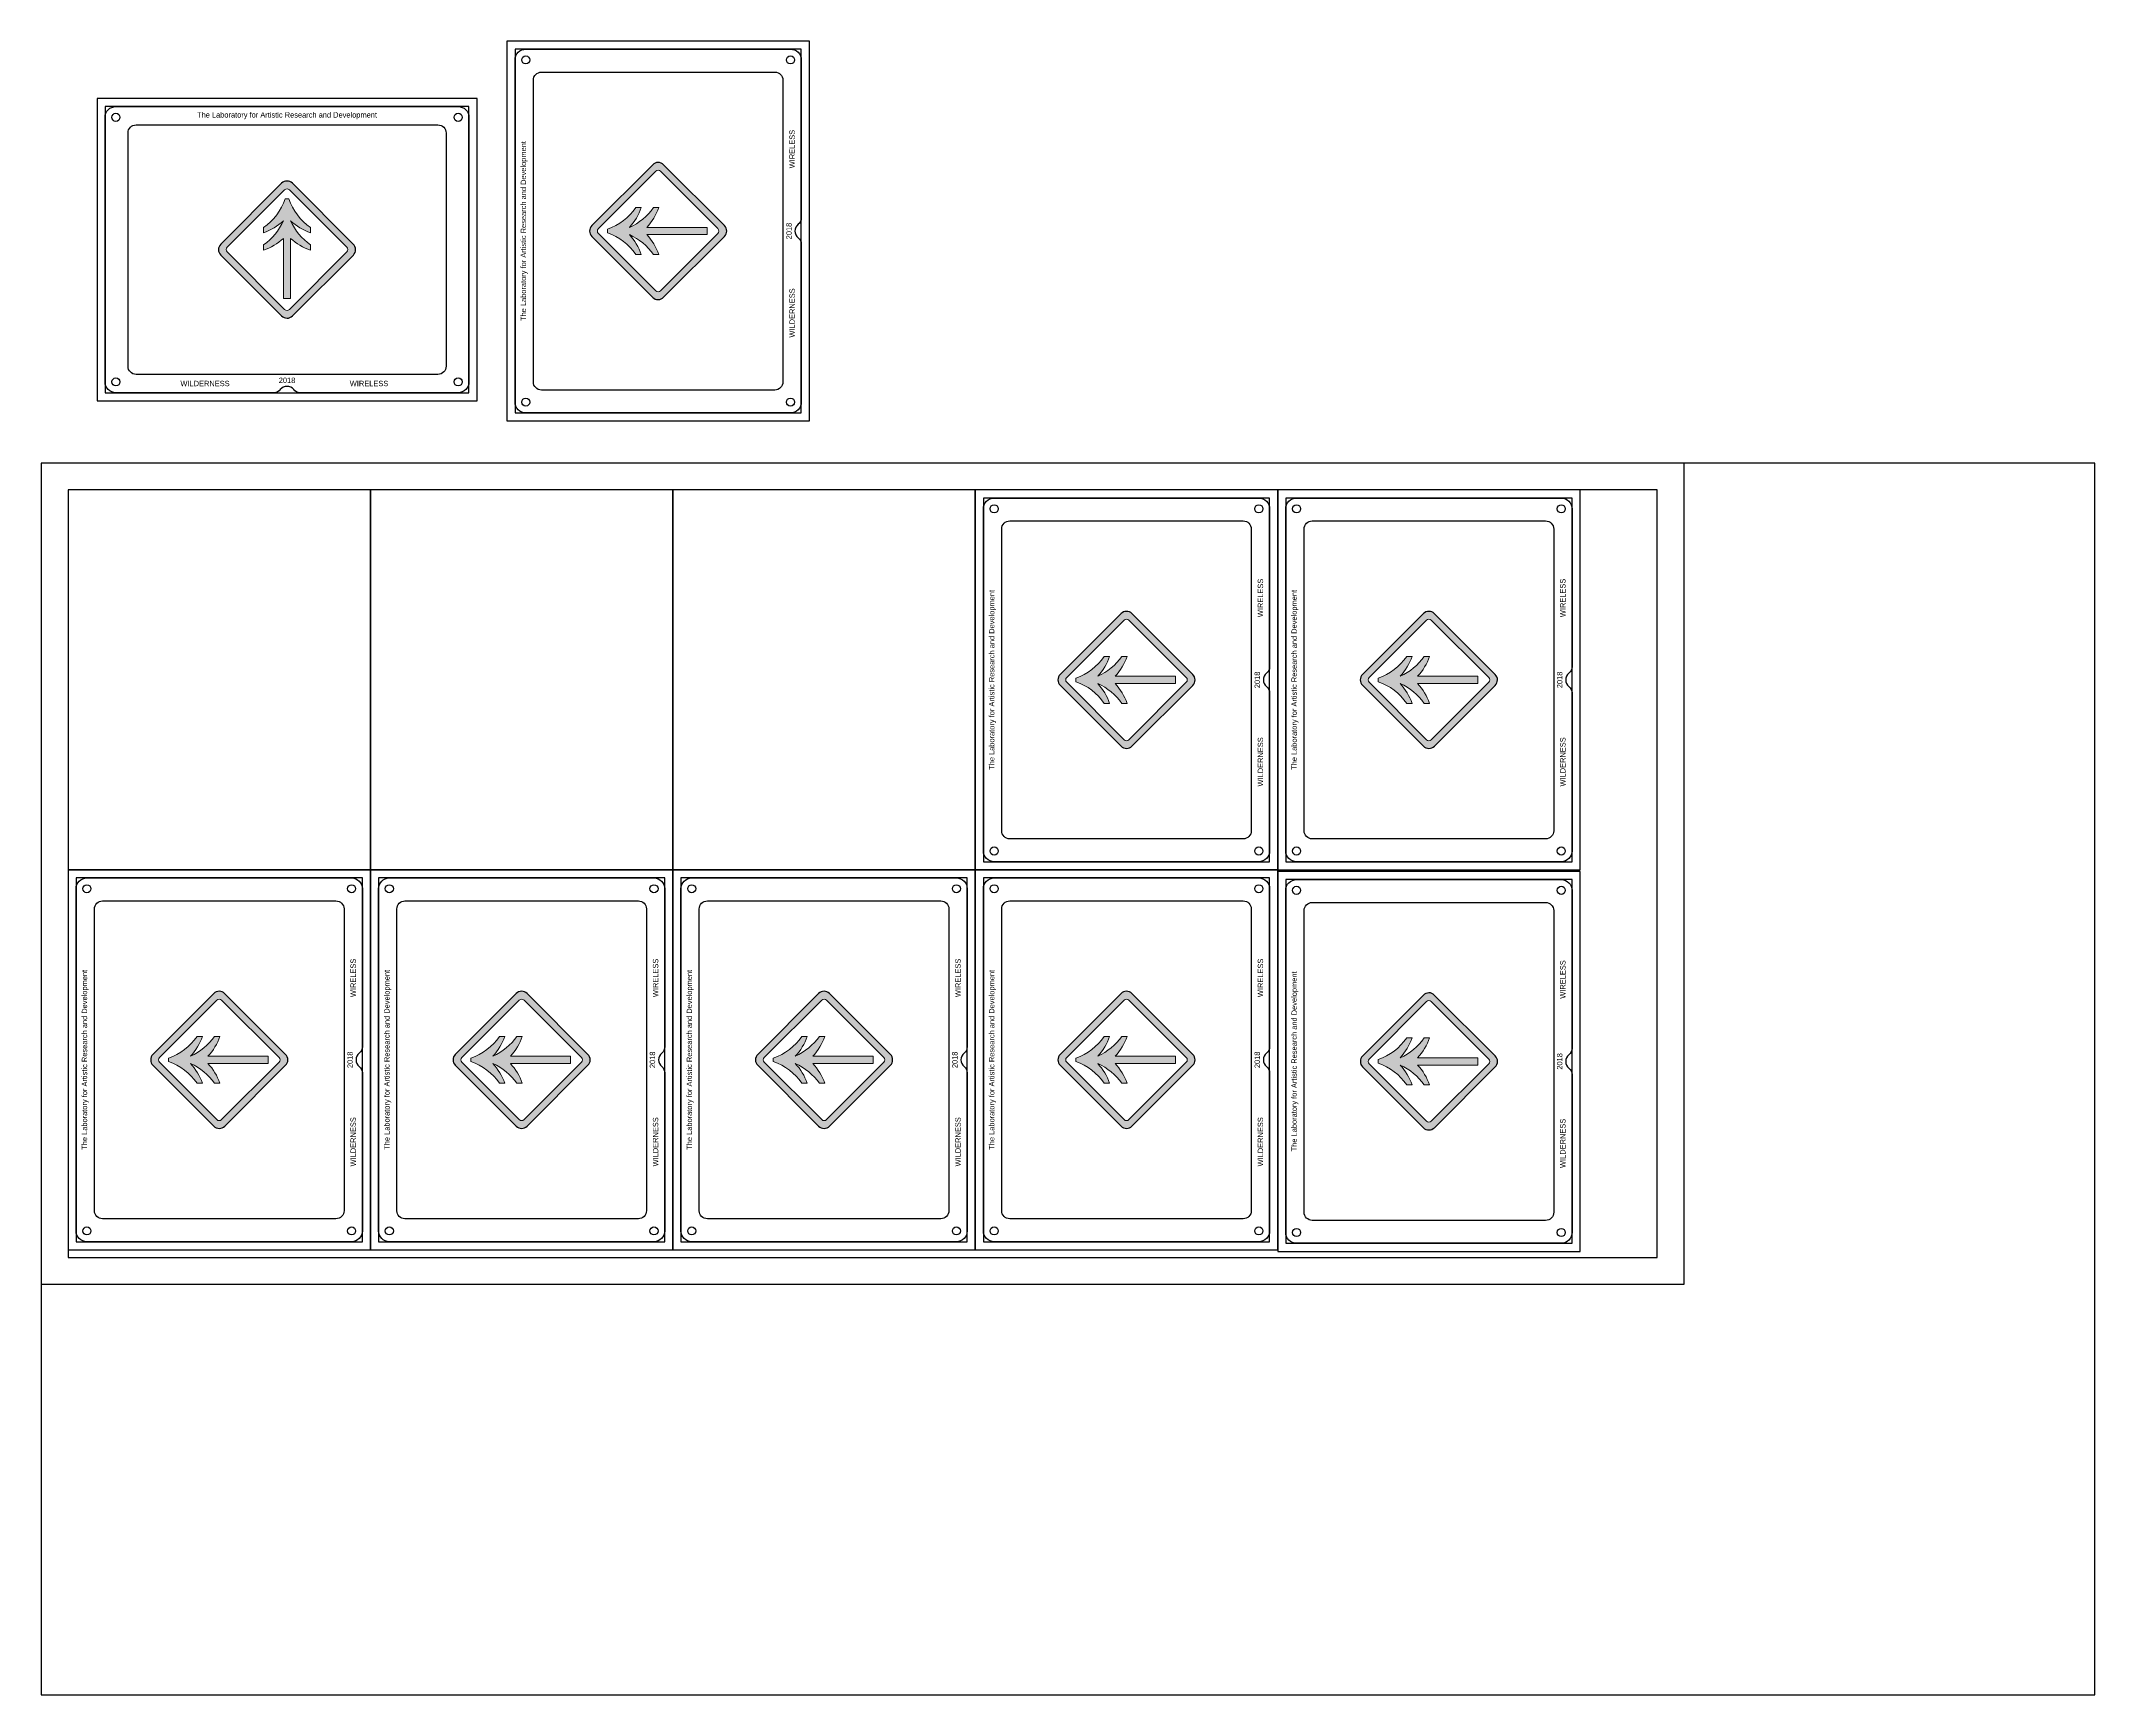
# Model space of a CAD drawing. Header units: millimetres. Extents: x 0 to 762, y -457 to 157.
import ezdxf

# ---------------------------------------------------------------- set-up
doc = ezdxf.new("R2010")
doc.units = ezdxf.units.MM
doc.header["$MEASUREMENT"] = 0
for name, color, linetype in [('Default', 7, 'Continuous'), ('LAYER A', 7, 'Continuous'), ('LAYER G', 7, 'Continuous'), ('LAYER K', 7, 'Continuous')]:
    doc.layers.add(name, color=color, linetype=linetype)

msp = doc.modelspace()

# ---------------------------------------------------------------- hatches: boundary and pattern name
at = {"layer": 'Default'}
h = msp.add_hatch(color=256, dxfattribs=at)
h.dxf.hatch_style = 1
h.paths.add_polyline_path([(204.33, 88.1, 0.414212), (204.33, 84.08), (226.93, 61.48, 0.416461), (230.96, 61.5), (253.57, 84.1, 0.411972), (253.55, 88.1), (230.95, 110.7, 0.417645), (226.91, 110.68)])
h.paths.add_polyline_path([(228.05, 108.28, -0.414214), (229.83, 108.28), (251.12, 86.98, -0.414214), (251.13, 85.21), (229.83, 63.91, -0.414149), (228.05, 63.91), (206.76, 85.2, -0.414278), (206.76, 86.98)], flags=16)
h.paths.add_polyline_path([(220.72, 94.81), (222.69, 94.81, -0.103618), (218.27, 87.42, 0.134813), (227.21, 94.82), (229.18, 94.81, -0.100899), (224.76, 87.42), (247.1, 87.42), (247.1, 84.75), (224.76, 84.75, -0.1003), (229.18, 77.38), (227.21, 77.38, 0.13196), (218.27, 84.75, -0.098845), (222.69, 77.38), (220.72, 77.38, 0.15971), (210.11, 85.43), (210.11, 86.77, 0.159713)], flags=0)
h = msp.add_hatch(color=256, dxfattribs=at)
h.dxf.hatch_style = 1
h.paths.add_polyline_path([(93.26, 103.81, 0.414212), (89.24, 103.81), (66.64, 81.21, 0.416461), (66.65, 77.18), (89.26, 54.58, 0.411972), (93.26, 54.59), (115.86, 77.19, 0.417645), (115.84, 81.23)])
h.paths.add_polyline_path([(113.43, 80.09, -0.414214), (113.43, 78.32), (92.14, 57.02, -0.414214), (90.36, 57.02), (69.07, 78.32, -0.414149), (69.06, 80.09), (90.36, 101.39, -0.414278), (92.13, 101.39)], flags=16)
h.paths.add_polyline_path([(99.97, 87.42), (99.97, 85.46, -0.103618), (92.58, 89.88, 0.134813), (99.97, 80.93), (99.97, 78.96, -0.100899), (92.58, 83.38), (92.58, 61.04), (89.91, 61.04), (89.9, 83.38, -0.1003), (82.54, 78.96), (82.54, 80.93, 0.13196), (89.9, 89.88, -0.098845), (82.54, 85.46), (82.54, 87.42, 0.15971), (90.59, 98.03), (91.92, 98.03, 0.159713)], flags=0)
h = msp.add_hatch(color=256, dxfattribs=at)
h.dxf.hatch_style = 1
h.paths.add_polyline_path([(92.58, 83.38, 0.100899), (99.97, 78.96), (99.97, 80.93, -0.134813), (92.58, 89.88, 0.103618), (99.97, 85.46), (99.97, 87.42, -0.159713), (91.92, 98.03), (90.59, 98.03, -0.15971), (82.54, 87.42), (82.54, 85.46, 0.098845), (89.9, 89.88, -0.13196), (82.54, 80.93), (82.54, 78.96, 0.1003), (89.9, 83.38), (89.91, 61.04), (92.58, 61.04)])
h = msp.add_hatch(color=256, dxfattribs=at)
h.dxf.hatch_style = 1
h.paths.add_polyline_path([(224.76, 87.42, 0.100899), (229.18, 94.81), (227.21, 94.82, -0.134813), (218.27, 87.42, 0.103618), (222.69, 94.81), (220.72, 94.81, -0.159713), (210.11, 86.77), (210.11, 85.43, -0.15971), (220.72, 77.38), (222.69, 77.38, 0.098845), (218.27, 84.75, -0.13196), (227.21, 77.38), (229.18, 77.38, 0.1003), (224.76, 84.75), (247.1, 84.75), (247.1, 87.42)])
h = msp.add_hatch(color=256, dxfattribs=at)
h.dxf.hatch_style = 1
h.paths.add_polyline_path([(378.09, -78.49, 0.414212), (378.09, -82.51), (400.69, -105.11, 0.416461), (404.72, -105.1), (427.33, -82.49, 0.411972), (427.31, -78.49), (404.71, -55.89, 0.417645), (400.67, -55.91)])
h.paths.add_polyline_path([(401.81, -58.32, -0.414214), (403.59, -58.32), (424.88, -79.61, -0.414214), (424.88, -81.39), (403.59, -102.68, -0.414149), (401.81, -102.69), (380.52, -81.39, -0.414278), (380.51, -79.62)], flags=16)
h.paths.add_polyline_path([(394.48, -71.78), (396.45, -71.78, -0.103618), (392.03, -79.17, 0.134813), (400.97, -71.78), (402.94, -71.78, -0.100899), (398.52, -79.17), (420.86, -79.17), (420.86, -81.84), (398.52, -81.84, -0.1003), (402.94, -89.21), (400.97, -89.21, 0.13196), (392.03, -81.84, -0.098845), (396.45, -89.21), (394.48, -89.21, 0.15971), (383.87, -81.16), (383.87, -79.83, 0.159713)], flags=0)
h = msp.add_hatch(color=256, dxfattribs=at)
h.dxf.hatch_style = 1
h.paths.add_polyline_path([(490.29, -78.49, 0.414212), (490.29, -82.51), (512.89, -105.11, 0.416461), (516.92, -105.1), (539.53, -82.49, 0.411972), (539.51, -78.49), (516.91, -55.89, 0.417645), (512.87, -55.91)])
h.paths.add_polyline_path([(514.01, -58.32, -0.414214), (515.79, -58.32), (537.08, -79.61, -0.414214), (537.08, -81.39), (515.79, -102.68, -0.414149), (514.01, -102.69), (492.72, -81.39, -0.414278), (492.71, -79.62)], flags=16)
h.paths.add_polyline_path([(506.68, -71.78), (508.65, -71.78, -0.103618), (504.23, -79.17, 0.134813), (513.17, -71.78), (515.14, -71.78, -0.100899), (510.72, -79.17), (533.06, -79.17), (533.06, -81.84), (510.72, -81.84, -0.1003), (515.14, -89.21), (513.17, -89.21, 0.13196), (504.23, -81.84, -0.098845), (508.65, -89.21), (506.68, -89.21, 0.15971), (496.07, -81.16), (496.07, -79.83, 0.159713)], flags=0)
h = msp.add_hatch(color=256, dxfattribs=at)
h.dxf.hatch_style = 1
h.paths.add_polyline_path([(398.52, -79.17, 0.100899), (402.94, -71.78), (400.97, -71.78, -0.134813), (392.03, -79.17, 0.103618), (396.45, -71.78), (394.48, -71.78, -0.159713), (383.87, -79.83), (383.87, -81.16, -0.15971), (394.48, -89.21), (396.45, -89.21, 0.098845), (392.03, -81.84, -0.13196), (400.97, -89.21), (402.94, -89.21, 0.1003), (398.52, -81.84), (420.86, -81.84), (420.86, -79.17)])
h = msp.add_hatch(color=256, dxfattribs=at)
h.dxf.hatch_style = 1
h.paths.add_polyline_path([(510.72, -79.17, 0.100899), (515.14, -71.78), (513.17, -71.78, -0.134813), (504.23, -79.17, 0.103618), (508.65, -71.78), (506.68, -71.78, -0.159713), (496.07, -79.83), (496.07, -81.16, -0.15971), (506.68, -89.21), (508.65, -89.21, 0.098845), (504.23, -81.84, -0.13196), (513.17, -89.21), (515.14, -89.21, 0.1003), (510.72, -81.84), (533.06, -81.84), (533.06, -79.17)])
h = msp.add_hatch(color=256, dxfattribs=at)
h.dxf.hatch_style = 1
h.paths.add_polyline_path([(41.49, -219.5, 0.414212), (41.49, -223.51), (64.09, -246.12, 0.416461), (68.12, -246.1), (90.73, -223.5, 0.411972), (90.71, -219.49), (68.11, -196.89, 0.417645), (64.07, -196.92)])
h.paths.add_polyline_path([(65.21, -199.32, -0.414214), (66.99, -199.32), (88.28, -220.62, -0.414214), (88.28, -222.39), (66.99, -243.69, -0.414149), (65.21, -243.69), (43.92, -222.39, -0.414278), (43.91, -220.62)], flags=16)
h.paths.add_polyline_path([(57.88, -212.78), (59.85, -212.78, -0.103618), (55.43, -220.17, 0.134813), (64.37, -212.78), (66.34, -212.78, -0.100899), (61.92, -220.17), (84.26, -220.17), (84.26, -222.85), (61.92, -222.85, -0.1003), (66.34, -230.21), (64.37, -230.21, 0.13196), (55.43, -222.85, -0.098845), (59.85, -230.21), (57.88, -230.21, 0.15971), (47.27, -222.17), (47.27, -220.83, 0.159713)], flags=0)
h = msp.add_hatch(color=256, dxfattribs=at)
h.dxf.hatch_style = 1
h.paths.add_polyline_path([(153.69, -219.5, 0.414212), (153.69, -223.51), (176.29, -246.12, 0.416461), (180.32, -246.1), (202.93, -223.5, 0.411972), (202.91, -219.49), (180.31, -196.89, 0.417645), (176.27, -196.92)])
h.paths.add_polyline_path([(177.41, -199.32, -0.414214), (179.19, -199.32), (200.48, -220.62, -0.414214), (200.48, -222.39), (179.19, -243.69, -0.414149), (177.41, -243.69), (156.12, -222.39, -0.414278), (156.11, -220.62)], flags=16)
h.paths.add_polyline_path([(170.08, -212.78), (172.05, -212.78, -0.103618), (167.63, -220.17, 0.134813), (176.57, -212.78), (178.54, -212.78, -0.100899), (174.12, -220.17), (196.46, -220.17), (196.46, -222.85), (174.12, -222.85, -0.1003), (178.54, -230.21), (176.57, -230.21, 0.13196), (167.63, -222.85, -0.098845), (172.05, -230.21), (170.08, -230.21, 0.15971), (159.47, -222.17), (159.47, -220.83, 0.159713)], flags=0)
h = msp.add_hatch(color=256, dxfattribs=at)
h.dxf.hatch_style = 1
h.paths.add_polyline_path([(265.89, -219.5, 0.414212), (265.89, -223.51), (288.49, -246.12, 0.416461), (292.52, -246.1), (315.13, -223.5, 0.411972), (315.11, -219.49), (292.51, -196.89, 0.417645), (288.47, -196.92)])
h.paths.add_polyline_path([(289.61, -199.32, -0.414214), (291.39, -199.32), (312.68, -220.62, -0.414214), (312.68, -222.39), (291.39, -243.69, -0.414149), (289.61, -243.69), (268.32, -222.39, -0.414278), (268.31, -220.62)], flags=16)
h.paths.add_polyline_path([(282.28, -212.78), (284.25, -212.78, -0.103618), (279.83, -220.17, 0.134813), (288.77, -212.78), (290.74, -212.78, -0.100899), (286.32, -220.17), (308.66, -220.17), (308.66, -222.85), (286.32, -222.85, -0.1003), (290.74, -230.21), (288.77, -230.21, 0.13196), (279.83, -222.85, -0.098845), (284.25, -230.21), (282.28, -230.21, 0.15971), (271.67, -222.17), (271.67, -220.83, 0.159713)], flags=0)
h = msp.add_hatch(color=256, dxfattribs=at)
h.dxf.hatch_style = 1
h.paths.add_polyline_path([(378.09, -219.5, 0.414212), (378.09, -223.51), (400.69, -246.12, 0.416461), (404.72, -246.1), (427.33, -223.5, 0.411972), (427.31, -219.49), (404.71, -196.89, 0.417645), (400.67, -196.92)])
h.paths.add_polyline_path([(401.81, -199.32, -0.414214), (403.59, -199.32), (424.88, -220.62, -0.414214), (424.88, -222.39), (403.59, -243.69, -0.414149), (401.81, -243.69), (380.52, -222.39, -0.414278), (380.51, -220.62)], flags=16)
h.paths.add_polyline_path([(394.48, -212.78), (396.45, -212.78, -0.103618), (392.03, -220.17, 0.134813), (400.97, -212.78), (402.94, -212.78, -0.100899), (398.52, -220.17), (420.86, -220.17), (420.86, -222.85), (398.52, -222.85, -0.1003), (402.94, -230.21), (400.97, -230.21, 0.13196), (392.03, -222.85, -0.098845), (396.45, -230.21), (394.48, -230.21, 0.15971), (383.87, -222.17), (383.87, -220.83, 0.159713)], flags=0)
h = msp.add_hatch(color=256, dxfattribs=at)
h.dxf.hatch_style = 1
h.paths.add_polyline_path([(490.29, -220.08, 0.414212), (490.29, -224.09), (512.89, -246.7, 0.416461), (516.92, -246.68), (539.53, -224.08, 0.411972), (539.51, -220.07), (516.91, -197.47, 0.417645), (512.87, -197.49)])
h.paths.add_polyline_path([(514.01, -199.9, -0.414214), (515.79, -199.9), (537.08, -221.2, -0.414214), (537.08, -222.97), (515.79, -244.27, -0.414149), (514.01, -244.27), (492.72, -222.97, -0.414278), (492.71, -221.2)], flags=16)
h.paths.add_polyline_path([(506.68, -213.36), (508.65, -213.36, -0.103618), (504.23, -220.75, 0.134813), (513.17, -213.36), (515.14, -213.36, -0.100899), (510.72, -220.75), (533.06, -220.75), (533.06, -223.43), (510.72, -223.43, -0.1003), (515.14, -230.79), (513.17, -230.79, 0.13196), (504.23, -223.43, -0.098845), (508.65, -230.79), (506.68, -230.79, 0.15971), (496.07, -222.74), (496.07, -221.41, 0.159713)], flags=0)
h = msp.add_hatch(color=256, dxfattribs=at)
h.dxf.hatch_style = 1
h.paths.add_polyline_path([(61.92, -220.17, 0.100899), (66.34, -212.78), (64.37, -212.78, -0.134813), (55.43, -220.17, 0.103618), (59.85, -212.78), (57.88, -212.78, -0.159713), (47.27, -220.83), (47.27, -222.17, -0.15971), (57.88, -230.21), (59.85, -230.21, 0.098845), (55.43, -222.85, -0.13196), (64.37, -230.21), (66.34, -230.21, 0.1003), (61.92, -222.85), (84.26, -222.85), (84.26, -220.17)])
h = msp.add_hatch(color=256, dxfattribs=at)
h.dxf.hatch_style = 1
h.paths.add_polyline_path([(174.12, -220.17, 0.100899), (178.54, -212.78), (176.57, -212.78, -0.134813), (167.63, -220.17, 0.103618), (172.05, -212.78), (170.08, -212.78, -0.159713), (159.47, -220.83), (159.47, -222.17, -0.15971), (170.08, -230.21), (172.05, -230.21, 0.098845), (167.63, -222.85, -0.13196), (176.57, -230.21), (178.54, -230.21, 0.1003), (174.12, -222.85), (196.46, -222.85), (196.46, -220.17)])
h = msp.add_hatch(color=256, dxfattribs=at)
h.dxf.hatch_style = 1
h.paths.add_polyline_path([(286.32, -220.17, 0.100899), (290.74, -212.78), (288.77, -212.78, -0.134813), (279.83, -220.17, 0.103618), (284.25, -212.78), (282.28, -212.78, -0.159713), (271.67, -220.83), (271.67, -222.17, -0.15971), (282.28, -230.21), (284.25, -230.21, 0.098845), (279.83, -222.85, -0.13196), (288.77, -230.21), (290.74, -230.21, 0.1003), (286.32, -222.85), (308.66, -222.85), (308.66, -220.17)])
h = msp.add_hatch(color=256, dxfattribs=at)
h.dxf.hatch_style = 1
h.paths.add_polyline_path([(398.52, -220.17, 0.100899), (402.94, -212.78), (400.97, -212.78, -0.134813), (392.03, -220.17, 0.103618), (396.45, -212.78), (394.48, -212.78, -0.159713), (383.87, -220.83), (383.87, -222.17, -0.15971), (394.48, -230.21), (396.45, -230.21, 0.098845), (392.03, -222.85, -0.13196), (400.97, -230.21), (402.94, -230.21, 0.1003), (398.52, -222.85), (420.86, -222.85), (420.86, -220.17)])
h = msp.add_hatch(color=256, dxfattribs=at)
h.dxf.hatch_style = 1
h.paths.add_polyline_path([(510.72, -220.75, 0.100899), (515.14, -213.36), (513.17, -213.36, -0.134813), (504.23, -220.75, 0.103618), (508.65, -213.36), (506.68, -213.36, -0.159713), (496.07, -221.41), (496.07, -222.74, -0.15971), (506.68, -230.79), (508.65, -230.79, 0.098845), (504.23, -223.43, -0.13196), (513.17, -230.79), (515.14, -230.79, 0.1003), (510.72, -223.43), (533.06, -223.43), (533.06, -220.75)])

# ---------------------------------------------------------------- linework, layer by layer
for points in [[(204.33, 84.08), (226.93, 61.48, 0.416459), (230.96, 61.5), (253.54, 84.07, 0.416459), (253.55, 88.1), (230.95, 110.7, 0.417645), (226.91, 110.68), (204.33, 88.1, 0.414214)], [(89.24, 103.81), (66.64, 81.21, 0.416459), (66.65, 77.18), (89.23, 54.61, 0.416459), (93.26, 54.59), (115.86, 77.19, 0.417645), (115.84, 81.23), (93.26, 103.81, 0.414214)], [(378.09, -82.51), (400.69, -105.11, 0.416459), (404.72, -105.1), (427.3, -82.52, 0.416459), (427.31, -78.49), (404.71, -55.89, 0.417645), (400.67, -55.91), (378.09, -78.49, 0.414214)], [(490.29, -82.51), (512.89, -105.11, 0.416459), (516.92, -105.1), (539.5, -82.52, 0.416459), (539.51, -78.49), (516.91, -55.89, 0.417645), (512.87, -55.91), (490.29, -78.49, 0.414214)], [(41.49, -223.51), (64.09, -246.12, 0.416459), (68.12, -246.1), (90.7, -223.53, 0.416459), (90.71, -219.49), (68.11, -196.89, 0.417645), (64.07, -196.92), (41.49, -219.5, 0.414214)], [(153.69, -223.51), (176.29, -246.12, 0.416459), (180.32, -246.1), (202.9, -223.53, 0.416459), (202.91, -219.49), (180.31, -196.89, 0.417645), (176.27, -196.92), (153.69, -219.5, 0.414214)], [(265.89, -223.51), (288.49, -246.12, 0.416459), (292.52, -246.1), (315.1, -223.53, 0.416459), (315.11, -219.49), (292.51, -196.89, 0.417645), (288.47, -196.92), (265.89, -219.5, 0.414214)], [(378.09, -223.51), (400.69, -246.12, 0.416459), (404.72, -246.1), (427.3, -223.53, 0.416459), (427.31, -219.49), (404.71, -196.89, 0.417645), (400.67, -196.92), (378.09, -219.5, 0.414214)], [(490.29, -224.09), (512.89, -246.7, 0.416459), (516.92, -246.68), (539.5, -224.11, 0.416459), (539.51, -220.07), (516.91, -197.47, 0.417645), (512.87, -197.49), (490.29, -220.08, 0.414214)]]:
    msp.add_lwpolyline(points, format="xyb", close=True, dxfattribs=at)
at = {"layer": 'Default', "color": 7, "lineweight": 13}
for points in [[(228.05, 108.28), (206.76, 86.98, 0.414721), (206.76, 85.2), (228.05, 63.91, 0.414721), (229.83, 63.91), (251.12, 85.2, 0.414675), (251.12, 86.98), (229.83, 108.28, 0.414675)], [(113.43, 80.09), (92.14, 101.39, 0.414721), (90.36, 101.39), (69.07, 80.09, 0.414721), (69.07, 78.32), (90.36, 57.02, 0.414675), (92.14, 57.02), (113.43, 78.32, 0.414675)], [(91.92, 98.03, 0.159713), (99.97, 87.42), (99.97, 85.46, -0.103618), (92.58, 89.88, 0.134813), (99.97, 80.93), (99.97, 78.96, -0.100899), (92.58, 83.38), (92.58, 61.04), (89.91, 61.04), (89.9, 83.38, -0.1003), (82.54, 78.96), (82.54, 80.93, 0.13196), (89.9, 89.88, -0.098845), (82.54, 85.46), (82.54, 87.42, 0.15971), (90.59, 98.03)], [(210.11, 86.77, 0.159713), (220.72, 94.81), (222.69, 94.81, -0.103618), (218.27, 87.42, 0.134813), (227.21, 94.82), (229.18, 94.81, -0.100899), (224.76, 87.42), (247.1, 87.42), (247.1, 84.75), (224.76, 84.75, -0.1003), (229.18, 77.38), (227.21, 77.38, 0.13196), (218.27, 84.75, -0.098845), (222.69, 77.38), (220.72, 77.38, 0.15971), (210.11, 85.43)], [(401.81, -58.32), (380.52, -79.61, 0.414721), (380.52, -81.39), (401.81, -102.68, 0.414721), (403.59, -102.68), (424.88, -81.39, 0.414675), (424.88, -79.61), (403.59, -58.32, 0.414675)], [(514.01, -58.32), (492.72, -79.61, 0.414721), (492.72, -81.39), (514.01, -102.68, 0.414721), (515.79, -102.68), (537.08, -81.39, 0.414675), (537.08, -79.61), (515.79, -58.32, 0.414675)], [(383.87, -79.83, 0.159713), (394.48, -71.78), (396.45, -71.78, -0.103618), (392.03, -79.17, 0.134813), (400.97, -71.78), (402.94, -71.78, -0.100899), (398.52, -79.17), (420.86, -79.17), (420.86, -81.84), (398.52, -81.84, -0.1003), (402.94, -89.21), (400.97, -89.21, 0.13196), (392.03, -81.84, -0.098845), (396.45, -89.21), (394.48, -89.21, 0.15971), (383.87, -81.16)], [(496.07, -79.83, 0.159713), (506.68, -71.78), (508.65, -71.78, -0.103618), (504.23, -79.17, 0.134813), (513.17, -71.78), (515.14, -71.78, -0.100899), (510.72, -79.17), (533.06, -79.17), (533.06, -81.84), (510.72, -81.84, -0.1003), (515.14, -89.21), (513.17, -89.21, 0.13196), (504.23, -81.84, -0.098845), (508.65, -89.21), (506.68, -89.21, 0.15971), (496.07, -81.16)], [(65.21, -199.32), (43.92, -220.62, 0.414721), (43.92, -222.39), (65.21, -243.69, 0.414721), (66.99, -243.69), (88.28, -222.39, 0.414675), (88.28, -220.62), (66.99, -199.32, 0.414675)], [(177.41, -199.32), (156.12, -220.62, 0.414721), (156.12, -222.39), (177.41, -243.69, 0.414721), (179.19, -243.69), (200.48, -222.39, 0.414675), (200.48, -220.62), (179.19, -199.32, 0.414675)], [(289.61, -199.32), (268.32, -220.62, 0.414721), (268.32, -222.39), (289.61, -243.69, 0.414721), (291.39, -243.69), (312.68, -222.39, 0.414675), (312.68, -220.62), (291.39, -199.32, 0.414675)], [(401.81, -199.32), (380.52, -220.62, 0.414721), (380.52, -222.39), (401.81, -243.69, 0.414721), (403.59, -243.69), (424.88, -222.39, 0.414675), (424.88, -220.62), (403.59, -199.32, 0.414675)], [(514.01, -199.9), (492.72, -221.2, 0.414721), (492.72, -222.97), (514.01, -244.27, 0.414721), (515.79, -244.27), (537.08, -222.97, 0.414675), (537.08, -221.2), (515.79, -199.9, 0.414675)], [(47.27, -220.83, 0.159713), (57.88, -212.78), (59.85, -212.78, -0.103618), (55.43, -220.17, 0.134813), (64.37, -212.78), (66.34, -212.78, -0.100899), (61.92, -220.17), (84.26, -220.17), (84.26, -222.85), (61.92, -222.85, -0.1003), (66.34, -230.21), (64.37, -230.21, 0.13196), (55.43, -222.85, -0.098845), (59.85, -230.21), (57.88, -230.21, 0.15971), (47.27, -222.17)], [(159.47, -220.83, 0.159713), (170.08, -212.78), (172.05, -212.78, -0.103618), (167.63, -220.17, 0.134813), (176.57, -212.78), (178.54, -212.78, -0.100899), (174.12, -220.17), (196.46, -220.17), (196.46, -222.85), (174.12, -222.85, -0.1003), (178.54, -230.21), (176.57, -230.21, 0.13196), (167.63, -222.85, -0.098845), (172.05, -230.21), (170.08, -230.21, 0.15971), (159.47, -222.17)], [(271.67, -220.83, 0.159713), (282.28, -212.78), (284.25, -212.78, -0.103618), (279.83, -220.17, 0.134813), (288.77, -212.78), (290.74, -212.78, -0.100899), (286.32, -220.17), (308.66, -220.17), (308.66, -222.85), (286.32, -222.85, -0.1003), (290.74, -230.21), (288.77, -230.21, 0.13196), (279.83, -222.85, -0.098845), (284.25, -230.21), (282.28, -230.21, 0.15971), (271.67, -222.17)], [(383.87, -220.83, 0.159713), (394.48, -212.78), (396.45, -212.78, -0.103618), (392.03, -220.17, 0.134813), (400.97, -212.78), (402.94, -212.78, -0.100899), (398.52, -220.17), (420.86, -220.17), (420.86, -222.85), (398.52, -222.85, -0.1003), (402.94, -230.21), (400.97, -230.21, 0.13196), (392.03, -222.85, -0.098845), (396.45, -230.21), (394.48, -230.21, 0.15971), (383.87, -222.17)], [(496.07, -221.41, 0.159713), (506.68, -213.36), (508.65, -213.36, -0.103618), (504.23, -220.75, 0.134813), (513.17, -213.36), (515.14, -213.36, -0.100899), (510.72, -220.75), (533.06, -220.75), (533.06, -223.43), (510.72, -223.43, -0.1003), (515.14, -230.79), (513.17, -230.79, 0.13196), (504.23, -223.43, -0.098845), (508.65, -230.79), (506.68, -230.79, 0.15971), (496.07, -222.74)]]:
    msp.add_lwpolyline(points, format="xyb", close=True, dxfattribs=at)
at = {"layer": 'Default'}
for points in [[(0, -304.8), (609.6, -304.8), (609.6, 0), (0, 0)], [(0, -457.2), (762, -457.2), (762, 0), (0, 0)], [(10, -294.8), (599.6, -294.8), (599.6, -10), (10, -10)]]:
    msp.add_lwpolyline(points, close=True, dxfattribs=at)
at = {"layer": 'LAYER A'}
for points in [[(172.84, 15.59), (285.04, 15.59), (285.04, 156.59), (172.84, 156.59)], [(175.84, 18.59), (282.04, 18.59), (282.04, 153.59), (175.84, 153.59)], [(20.75, 135.3), (20.75, 23.1), (161.75, 23.1), (161.75, 135.3)], [(23.75, 132.3), (23.75, 26.1), (158.75, 26.1), (158.75, 132.3)], [(10, -151), (122.2, -151), (122.2, -10), (10, -10)], [(122.2, -151), (234.4, -151), (234.4, -10), (122.2, -10)], [(234.4, -151), (346.6, -151), (346.6, -10), (234.4, -10)], [(346.6, -151), (458.8, -151), (458.8, -10), (346.6, -10)], [(349.6, -148), (455.8, -148), (455.8, -13), (349.6, -13)], [(458.8, -151), (571, -151), (571, -10), (458.8, -10)], [(461.8, -148), (568, -148), (568, -13), (461.8, -13)], [(10, -292), (122.2, -292), (122.2, -151), (10, -151)], [(122.2, -292), (234.4, -292), (234.4, -151), (122.2, -151)], [(234.4, -292), (346.6, -292), (346.6, -151), (234.4, -151)], [(346.6, -292), (458.8, -292), (458.8, -151), (346.6, -151)], [(458.8, -292.58), (571, -292.58), (571, -151.58), (458.8, -151.58)], [(13, -289), (119.2, -289), (119.2, -154), (13, -154)], [(125.2, -289), (231.4, -289), (231.4, -154), (125.2, -154)], [(237.4, -289), (343.6, -289), (343.6, -154), (237.4, -154)], [(349.6, -289), (455.8, -289), (455.8, -154), (349.6, -154)], [(461.8, -289.58), (568, -289.58), (568, -154.58), (461.8, -154.58)]]:
    msp.add_lwpolyline(points, close=True, dxfattribs=at)
at = {"layer": 'LAYER G', "color": 254}
for points in [[(220.64, 145.09), (272.24, 145.09, -0.414213), (275.24, 142.09), (275.24, 30.09, -0.414214), (272.24, 27.09), (185.64, 27.09, -0.414213), (182.64, 30.09), (182.64, 142.09, -0.414214), (185.64, 145.09)], [(150.25, 87.5), (150.25, 35.9, -0.414213), (147.25, 32.9), (35.25, 32.9, -0.414214), (32.25, 35.9), (32.25, 122.5, -0.414213), (35.25, 125.5), (147.25, 125.5, -0.414214), (150.25, 122.5)], [(394.4, -21.5), (446, -21.5, -0.414213), (449, -24.5), (449, -136.5, -0.414214), (446, -139.5), (359.4, -139.5, -0.414213), (356.4, -136.5), (356.4, -24.5, -0.414214), (359.4, -21.5)], [(506.6, -21.5), (558.2, -21.5, -0.414213), (561.2, -24.5), (561.2, -136.5, -0.414214), (558.2, -139.5), (471.6, -139.5, -0.414213), (468.6, -136.5), (468.6, -24.5, -0.414214), (471.6, -21.5)], [(57.8, -162.5), (109.4, -162.5, -0.414213), (112.4, -165.5), (112.4, -277.5, -0.414214), (109.4, -280.5), (22.8, -280.5, -0.414213), (19.8, -277.5), (19.8, -165.5, -0.414214), (22.8, -162.5)], [(170, -162.5), (221.6, -162.5, -0.414213), (224.6, -165.5), (224.6, -277.5, -0.414214), (221.6, -280.5), (135, -280.5, -0.414213), (132, -277.5), (132, -165.5, -0.414214), (135, -162.5)], [(282.2, -162.5), (333.8, -162.5, -0.414213), (336.8, -165.5), (336.8, -277.5, -0.414214), (333.8, -280.5), (247.2, -280.5, -0.414213), (244.2, -277.5), (244.2, -165.5, -0.414214), (247.2, -162.5)], [(394.4, -162.5), (446, -162.5, -0.414213), (449, -165.5), (449, -277.5, -0.414214), (446, -280.5), (359.4, -280.5, -0.414213), (356.4, -277.5), (356.4, -165.5, -0.414214), (359.4, -162.5)], [(506.6, -163.08), (558.2, -163.08, -0.414213), (561.2, -166.08), (561.2, -278.08, -0.414214), (558.2, -281.08), (471.6, -281.08, -0.414213), (468.6, -278.08), (468.6, -166.08, -0.414214), (471.6, -163.08)]]:
    msp.add_lwpolyline(points, format="xyb", close=True, dxfattribs=at)
at = {"layer": 'LAYER K', "color": 5}
for points in [[(282.04, 22.59, -0.414214), (278.04, 18.59), (179.84, 18.59, -0.414214), (175.84, 22.59), (175.84, 149.59, -0.414214), (179.84, 153.59), (278.04, 153.59, -0.414214), (282.04, 149.59), (282.04, 90.92, -0.228587), (280.91, 88.58, 0.482378), (280.91, 83.61, -0.228587), (282.04, 81.26)], [(27.75, 26.1, -0.414214), (23.75, 30.1), (23.75, 128.3, -0.414214), (27.75, 132.3), (154.75, 132.3, -0.414214), (158.75, 128.3), (158.75, 30.1, -0.414214), (154.75, 26.1), (96.08, 26.1, -0.228587), (93.73, 27.24, 0.482378), (88.76, 27.24, -0.228587), (86.42, 26.1)], [(455.8, -144, -0.414214), (451.8, -148), (353.6, -148, -0.414214), (349.6, -144), (349.6, -17, -0.414214), (353.6, -13), (451.8, -13, -0.414214), (455.8, -17), (455.8, -75.67, -0.228587), (454.67, -78.02, 0.482378), (454.67, -82.99, -0.228587), (455.8, -85.33)], [(568, -144, -0.414214), (564, -148), (465.8, -148, -0.414214), (461.8, -144), (461.8, -17, -0.414214), (465.8, -13), (564, -13, -0.414214), (568, -17), (568, -75.67, -0.228587), (566.87, -78.02, 0.482378), (566.87, -82.99, -0.228587), (568, -85.33)], [(119.2, -285, -0.414214), (115.2, -289), (17, -289, -0.414214), (13, -285), (13, -158, -0.414214), (17, -154), (115.2, -154, -0.414214), (119.2, -158), (119.2, -216.67, -0.228587), (118.07, -219.02, 0.482378), (118.07, -223.99, -0.228587), (119.2, -226.34)], [(231.4, -285, -0.414214), (227.4, -289), (129.2, -289, -0.414214), (125.2, -285), (125.2, -158, -0.414214), (129.2, -154), (227.4, -154, -0.414214), (231.4, -158), (231.4, -216.67, -0.228587), (230.27, -219.02, 0.482378), (230.27, -223.99, -0.228587), (231.4, -226.34)], [(343.6, -285, -0.414214), (339.6, -289), (241.4, -289, -0.414214), (237.4, -285), (237.4, -158, -0.414214), (241.4, -154), (339.6, -154, -0.414214), (343.6, -158), (343.6, -216.67, -0.228587), (342.47, -219.02, 0.482378), (342.47, -223.99, -0.228587), (343.6, -226.34)], [(455.8, -285, -0.414214), (451.8, -289), (353.6, -289, -0.414214), (349.6, -285), (349.6, -158, -0.414214), (353.6, -154), (451.8, -154, -0.414214), (455.8, -158), (455.8, -216.67, -0.228587), (454.67, -219.02, 0.482378), (454.67, -223.99, -0.228587), (455.8, -226.34)], [(568, -285.58, -0.414214), (564, -289.58), (465.8, -289.58, -0.414214), (461.8, -285.58), (461.8, -158.58, -0.414214), (465.8, -154.58), (564, -154.58, -0.414214), (568, -158.58), (568, -217.25, -0.228587), (566.87, -219.6, 0.482378), (566.87, -224.57, -0.228587), (568, -226.92)]]:
    msp.add_lwpolyline(points, format="xyb", close=True, dxfattribs=at)
at = {"layer": 'LAYER K', "color": 1}
for centre in [(179.84, 149.59), (278.04, 149.59), (27.75, 128.3), (154.75, 128.3), (27.75, 30.1), (154.75, 30.1), (179.84, 22.59), (278.04, 22.59), (353.6, -17), (451.8, -17), (465.8, -17), (564, -17), (353.6, -144), (451.8, -144), (465.8, -144), (564, -144), (17, -158), (115.2, -158), (129.2, -158), (227.4, -158), (241.4, -158), (339.6, -158), (353.6, -158), (451.8, -158), (465.8, -158.58), (564, -158.58), (17, -285), (115.2, -285), (129.2, -285), (227.4, -285), (241.4, -285), (339.6, -285), (353.6, -285), (451.8, -285), (465.8, -285.58), (564, -285.58)]:
    msp.add_circle(centre, 1.5, dxfattribs=at)

# ---------------------------------------------------------------- texts
at = {"layer": 'Default', "color": 3, "char_height": 2, "attachment_point": 5}
for s, width, heights, insert in [('The Laboratory for Artistic Research and Development', 112, [0.267], (91.25, 128.9)), ('WILDERNESS', 51.1672, [0], (60.83, 29.5)), ('2018', 9.6657, [0], (91.25, 30.67)), ('WIRELESS', 51.1672, [0], (121.67, 29.5))]:
    msp.add_mtext_dynamic_manual_height_columns(s, width=width, gutter_width=1, heights=heights, dxfattribs=dict(at, insert=insert))
at = {"layer": 'Default', "color": 3, "char_height": 2, "attachment_point": 5, "rotation": 90}
for s, width, heights, insert in [('WIRELESS', 51.1672, [0], (278.64, 116.51)), ('The Laboratory for Artistic Research and Development', 112, [0.267], (179.24, 86.09)), ('2018', 9.6657, [0], (277.47, 86.09)), ('WILDERNESS', 51.1672, [0], (278.64, 55.68)), ('WIRELESS', 51.1672, [0], (452.4, -50.08)), ('WIRELESS', 51.1672, [0], (564.6, -50.08)), ('The Laboratory for Artistic Research and Development', 112, [0.267], (353, -80.5)), ('The Laboratory for Artistic Research and Development', 112, [0.267], (465.2, -80.5)), ('2018', 9.6657, [0], (451.23, -80.5)), ('2018', 9.6657, [0], (563.43, -80.5)), ('WILDERNESS', 51.1672, [0], (452.4, -110.92)), ('WILDERNESS', 51.1672, [0], (564.6, -110.92)), ('The Laboratory for Artistic Research and Development', 112, [0.267], (16.4, -221.5)), ('WIRELESS', 51.1672, [0], (115.8, -191.09)), ('The Laboratory for Artistic Research and Development', 112, [0.267], (128.6, -221.5)), ('WIRELESS', 51.1672, [0], (228, -191.09)), ('The Laboratory for Artistic Research and Development', 112, [0.267], (240.8, -221.5)), ('WIRELESS', 51.1672, [0], (340.2, -191.09)), ('The Laboratory for Artistic Research and Development', 112, [0.267], (353, -221.5)), ('WIRELESS', 51.1672, [0], (452.4, -191.09)), ('The Laboratory for Artistic Research and Development', 112, [0.267], (465.2, -222.08)), ('WIRELESS', 51.1672, [0], (564.6, -191.67)), ('2018', 9.6657, [0], (114.63, -221.5)), ('2018', 9.6657, [0], (226.83, -221.5)), ('2018', 9.6657, [0], (339.03, -221.5)), ('2018', 9.6657, [0], (451.23, -221.5)), ('2018', 9.6657, [0], (563.43, -222.08)), ('WILDERNESS', 51.1672, [0], (115.8, -251.92)), ('WILDERNESS', 51.1672, [0], (228, -251.92)), ('WILDERNESS', 51.1672, [0], (340.2, -251.92)), ('WILDERNESS', 51.1672, [0], (452.4, -251.92)), ('WILDERNESS', 51.1672, [0], (564.6, -252.5))]:
    msp.add_mtext_dynamic_manual_height_columns(s, width=width, gutter_width=1, heights=heights, dxfattribs=dict(at, insert=insert))

doc.saveas('drawing.dxf')
